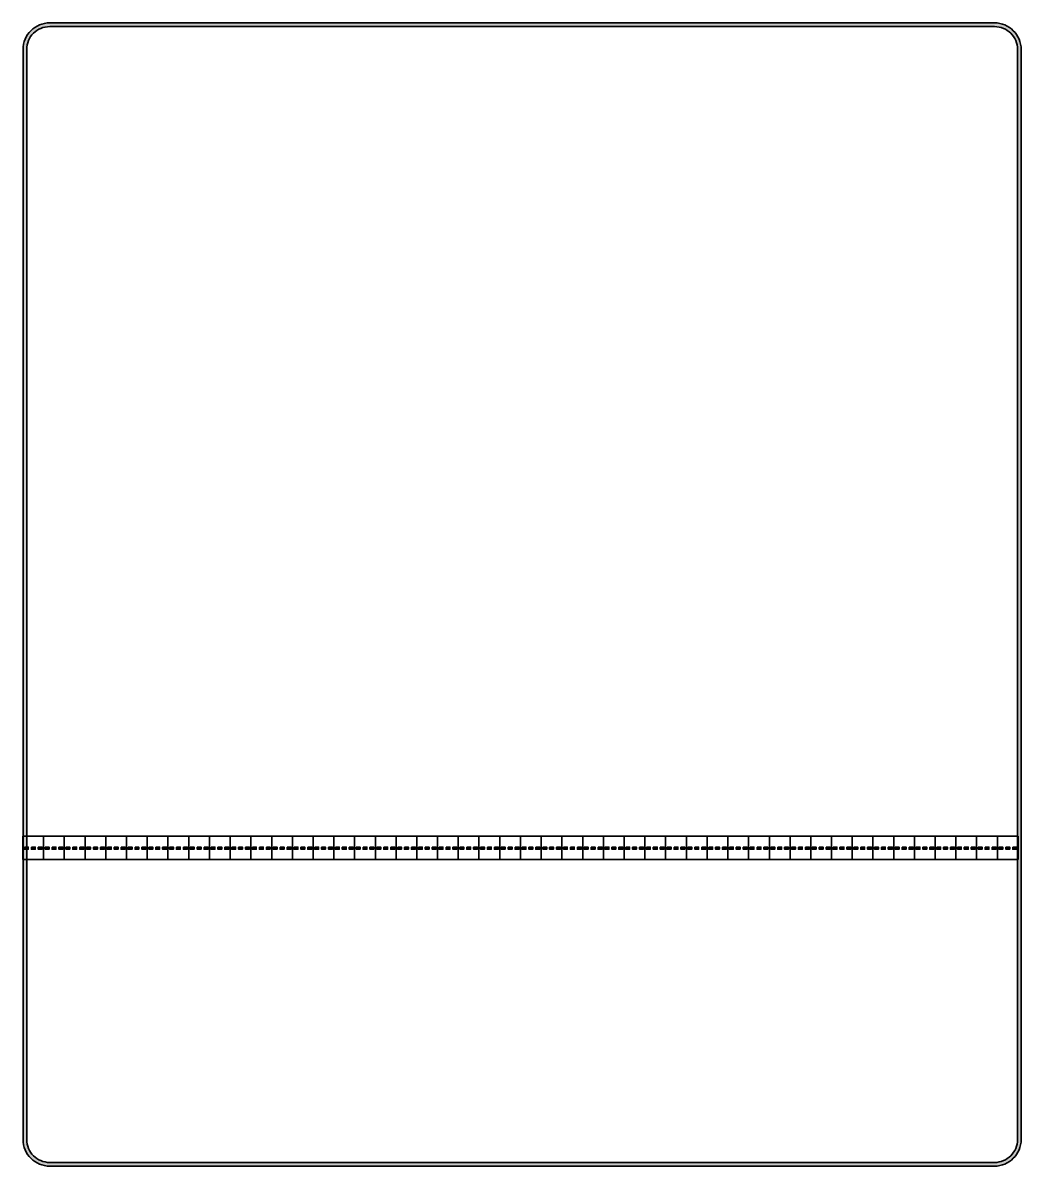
# Model space of a CAD drawing. Header units: millimetres. Extents: x 2 to 99, y 9 to 119.
import ezdxf

# ---------------------------------------------------------------- set-up
doc = ezdxf.new("R2010")
doc.units = ezdxf.units.MM
doc.header["$MEASUREMENT"] = 0
doc.layers.add('border outline stroke', color=7, linetype='Continuous', lineweight=0)

# ---------------------------------------------------------------- blocks, each defined once
blk = doc.blocks.new('Block_1')
at = {"layer": 'border outline stroke', "transparency": 33554687}
for points in [[(2.54, 39.41), (2.54, 39.3), (2.54, 39.19), (2.73, 39.19), (2.91, 39.19), (2.91, 39.3), (2.91, 39.41), (2.73, 39.41)], [(3.21, 39.41), (3.21, 39.3), (3.21, 39.19), (3.39, 39.19), (3.58, 39.19), (3.58, 39.3), (3.58, 39.41), (3.39, 39.41)], [(3.87, 39.41), (3.87, 39.3), (3.87, 39.19), (4.06, 39.19), (4.25, 39.19), (4.25, 39.3), (4.25, 39.41), (4.06, 39.41)]]:
    blk.add_hatch(color=7, dxfattribs=at).paths.add_polyline_path(points)
at = {"layer": 'border outline stroke', "color": 7, "lineweight": 35}
for points in [[(2.39, 38.21), (3.39, 38.21), (4.39, 38.21), (4.39, 39.33), (4.39, 40.46), (3.39, 40.46), (2.39, 40.46), (2.39, 39.33)], [(2.54, 39.41), (2.54, 39.3), (2.54, 39.19), (2.73, 39.19), (2.91, 39.19), (2.91, 39.3), (2.91, 39.41), (2.73, 39.41)], [(3.21, 39.41), (3.21, 39.3), (3.21, 39.19), (3.39, 39.19), (3.58, 39.19), (3.58, 39.3), (3.58, 39.41), (3.39, 39.41)], [(3.87, 39.41), (3.87, 39.3), (3.87, 39.19), (4.06, 39.19), (4.25, 39.19), (4.25, 39.3), (4.25, 39.41), (4.06, 39.41)]]:
    blk.add_lwpolyline(points, close=True, dxfattribs=at)
blk = doc.blocks.new('Block_2')
at = {"layer": 'border outline stroke', "transparency": 33554687}
for points in [[(4.55, 39.41), (4.55, 39.3), (4.55, 39.19), (4.73, 39.19), (4.92, 39.19), (4.92, 39.3), (4.92, 39.41), (4.73, 39.41)], [(5.21, 39.41), (5.21, 39.3), (5.21, 39.19), (5.4, 39.19), (5.58, 39.19), (5.58, 39.3), (5.58, 39.41), (5.4, 39.41)], [(5.88, 39.41), (5.88, 39.3), (5.88, 39.19), (6.07, 39.19), (6.25, 39.19), (6.25, 39.3), (6.25, 39.41), (6.07, 39.41)]]:
    blk.add_hatch(color=7, dxfattribs=at).paths.add_polyline_path(points)
at = {"layer": 'border outline stroke', "color": 7, "lineweight": 35}
for points in [[(4.39, 38.21), (5.4, 38.21), (6.4, 38.21), (6.4, 39.33), (6.4, 40.46), (5.4, 40.46), (4.39, 40.46), (4.39, 39.33)], [(4.55, 39.41), (4.55, 39.3), (4.55, 39.19), (4.73, 39.19), (4.92, 39.19), (4.92, 39.3), (4.92, 39.41), (4.73, 39.41)], [(5.21, 39.41), (5.21, 39.3), (5.21, 39.19), (5.4, 39.19), (5.58, 39.19), (5.58, 39.3), (5.58, 39.41), (5.4, 39.41)], [(5.88, 39.41), (5.88, 39.3), (5.88, 39.19), (6.07, 39.19), (6.25, 39.19), (6.25, 39.3), (6.25, 39.41), (6.07, 39.41)]]:
    blk.add_lwpolyline(points, close=True, dxfattribs=at)
blk = doc.blocks.new('Block_3')
at = {"layer": 'border outline stroke', "transparency": 33554687}
for points in [[(6.55, 39.41), (6.55, 39.3), (6.55, 39.19), (6.74, 39.19), (6.93, 39.19), (6.93, 39.3), (6.93, 39.41), (6.74, 39.41)], [(7.22, 39.41), (7.22, 39.3), (7.22, 39.19), (7.4, 39.19), (7.59, 39.19), (7.59, 39.3), (7.59, 39.41), (7.4, 39.41)], [(7.89, 39.41), (7.89, 39.3), (7.89, 39.19), (8.07, 39.19), (8.26, 39.19), (8.26, 39.3), (8.26, 39.41), (8.07, 39.41)]]:
    blk.add_hatch(color=7, dxfattribs=at).paths.add_polyline_path(points)
at = {"layer": 'border outline stroke', "color": 7, "lineweight": 35}
for points in [[(6.4, 38.21), (7.4, 38.21), (8.41, 38.21), (8.41, 39.33), (8.41, 40.46), (7.4, 40.46), (6.4, 40.46), (6.4, 39.33)], [(6.55, 39.41), (6.55, 39.3), (6.55, 39.19), (6.74, 39.19), (6.93, 39.19), (6.93, 39.3), (6.93, 39.41), (6.74, 39.41)], [(7.22, 39.41), (7.22, 39.3), (7.22, 39.19), (7.4, 39.19), (7.59, 39.19), (7.59, 39.3), (7.59, 39.41), (7.4, 39.41)], [(7.89, 39.41), (7.89, 39.3), (7.89, 39.19), (8.07, 39.19), (8.26, 39.19), (8.26, 39.3), (8.26, 39.41), (8.07, 39.41)]]:
    blk.add_lwpolyline(points, close=True, dxfattribs=at)
blk = doc.blocks.new('Block_4')
at = {"layer": 'border outline stroke', "transparency": 33554687}
for points in [[(8.56, 39.41), (8.56, 39.3), (8.56, 39.19), (8.75, 39.19), (8.93, 39.19), (8.93, 39.3), (8.93, 39.41), (8.75, 39.41)], [(9.23, 39.41), (9.23, 39.3), (9.23, 39.19), (9.41, 39.19), (9.6, 39.19), (9.6, 39.3), (9.6, 39.41), (9.41, 39.41)], [(9.89, 39.41), (9.89, 39.3), (9.89, 39.19), (10.08, 39.19), (10.27, 39.19), (10.27, 39.3), (10.27, 39.41), (10.08, 39.41)]]:
    blk.add_hatch(color=7, dxfattribs=at).paths.add_polyline_path(points)
at = {"layer": 'border outline stroke', "color": 7, "lineweight": 35}
for points in [[(8.41, 38.21), (9.41, 38.21), (10.41, 38.21), (10.41, 39.33), (10.41, 40.46), (9.41, 40.46), (8.41, 40.46), (8.41, 39.33)], [(8.56, 39.41), (8.56, 39.3), (8.56, 39.19), (8.75, 39.19), (8.93, 39.19), (8.93, 39.3), (8.93, 39.41), (8.75, 39.41)], [(9.23, 39.41), (9.23, 39.3), (9.23, 39.19), (9.41, 39.19), (9.6, 39.19), (9.6, 39.3), (9.6, 39.41), (9.41, 39.41)], [(9.89, 39.41), (9.89, 39.3), (9.89, 39.19), (10.08, 39.19), (10.27, 39.19), (10.27, 39.3), (10.27, 39.41), (10.08, 39.41)]]:
    blk.add_lwpolyline(points, close=True, dxfattribs=at)
blk = doc.blocks.new('Block_5')
at = {"layer": 'border outline stroke', "transparency": 33554687}
for points in [[(10.57, 39.41), (10.57, 39.3), (10.57, 39.19), (10.75, 39.19), (10.94, 39.19), (10.94, 39.3), (10.94, 39.41), (10.75, 39.41)], [(11.23, 39.41), (11.23, 39.3), (11.23, 39.19), (11.42, 39.19), (11.6, 39.19), (11.6, 39.3), (11.6, 39.41), (11.42, 39.41)], [(11.9, 39.41), (11.9, 39.3), (11.9, 39.19), (12.09, 39.19), (12.27, 39.19), (12.27, 39.3), (12.27, 39.41), (12.09, 39.41)]]:
    blk.add_hatch(color=7, dxfattribs=at).paths.add_polyline_path(points)
at = {"layer": 'border outline stroke', "color": 7, "lineweight": 35}
for points in [[(10.41, 38.21), (11.42, 38.21), (12.42, 38.21), (12.42, 39.33), (12.42, 40.46), (11.42, 40.46), (10.41, 40.46), (10.41, 39.33)], [(10.57, 39.41), (10.57, 39.3), (10.57, 39.19), (10.75, 39.19), (10.94, 39.19), (10.94, 39.3), (10.94, 39.41), (10.75, 39.41)], [(11.23, 39.41), (11.23, 39.3), (11.23, 39.19), (11.42, 39.19), (11.6, 39.19), (11.6, 39.3), (11.6, 39.41), (11.42, 39.41)], [(11.9, 39.41), (11.9, 39.3), (11.9, 39.19), (12.09, 39.19), (12.27, 39.19), (12.27, 39.3), (12.27, 39.41), (12.09, 39.41)]]:
    blk.add_lwpolyline(points, close=True, dxfattribs=at)
blk = doc.blocks.new('Block_6')
at = {"layer": 'border outline stroke', "transparency": 33554687}
for points in [[(12.57, 39.41), (12.57, 39.3), (12.57, 39.19), (12.76, 39.19), (12.95, 39.19), (12.95, 39.3), (12.95, 39.41), (12.76, 39.41)], [(13.24, 39.41), (13.24, 39.3), (13.24, 39.19), (13.42, 39.19), (13.61, 39.19), (13.61, 39.3), (13.61, 39.41), (13.42, 39.41)], [(13.91, 39.41), (13.91, 39.3), (13.91, 39.19), (14.09, 39.19), (14.28, 39.19), (14.28, 39.3), (14.28, 39.41), (14.09, 39.41)]]:
    blk.add_hatch(color=7, dxfattribs=at).paths.add_polyline_path(points)
at = {"layer": 'border outline stroke', "color": 7, "lineweight": 35}
for points in [[(12.42, 38.21), (13.42, 38.21), (14.43, 38.21), (14.43, 39.33), (14.43, 40.46), (13.42, 40.46), (12.42, 40.46), (12.42, 39.33)], [(12.57, 39.41), (12.57, 39.3), (12.57, 39.19), (12.76, 39.19), (12.95, 39.19), (12.95, 39.3), (12.95, 39.41), (12.76, 39.41)], [(13.24, 39.41), (13.24, 39.3), (13.24, 39.19), (13.42, 39.19), (13.61, 39.19), (13.61, 39.3), (13.61, 39.41), (13.42, 39.41)], [(13.91, 39.41), (13.91, 39.3), (13.91, 39.19), (14.09, 39.19), (14.28, 39.19), (14.28, 39.3), (14.28, 39.41), (14.09, 39.41)]]:
    blk.add_lwpolyline(points, close=True, dxfattribs=at)
blk = doc.blocks.new('Block_7')
at = {"layer": 'border outline stroke', "transparency": 33554687}
for points in [[(14.58, 39.41), (14.58, 39.3), (14.58, 39.19), (14.77, 39.19), (14.95, 39.19), (14.95, 39.3), (14.95, 39.41), (14.77, 39.41)], [(15.25, 39.41), (15.25, 39.3), (15.25, 39.19), (15.43, 39.19), (15.62, 39.19), (15.62, 39.3), (15.62, 39.41), (15.43, 39.41)], [(15.91, 39.41), (15.91, 39.3), (15.91, 39.19), (16.1, 39.19), (16.29, 39.19), (16.29, 39.3), (16.29, 39.41), (16.1, 39.41)]]:
    blk.add_hatch(color=7, dxfattribs=at).paths.add_polyline_path(points)
at = {"layer": 'border outline stroke', "color": 7, "lineweight": 35}
for points in [[(14.43, 38.21), (15.43, 38.21), (16.43, 38.21), (16.43, 39.33), (16.43, 40.46), (15.43, 40.46), (14.43, 40.46), (14.43, 39.33)], [(14.58, 39.41), (14.58, 39.3), (14.58, 39.19), (14.77, 39.19), (14.95, 39.19), (14.95, 39.3), (14.95, 39.41), (14.77, 39.41)], [(15.25, 39.41), (15.25, 39.3), (15.25, 39.19), (15.43, 39.19), (15.62, 39.19), (15.62, 39.3), (15.62, 39.41), (15.43, 39.41)], [(15.91, 39.41), (15.91, 39.3), (15.91, 39.19), (16.1, 39.19), (16.29, 39.19), (16.29, 39.3), (16.29, 39.41), (16.1, 39.41)]]:
    blk.add_lwpolyline(points, close=True, dxfattribs=at)
blk = doc.blocks.new('Block_8')
at = {"layer": 'border outline stroke', "transparency": 33554687}
for points in [[(16.59, 39.41), (16.59, 39.3), (16.59, 39.19), (16.77, 39.19), (16.96, 39.19), (16.96, 39.3), (16.96, 39.41), (16.77, 39.41)], [(17.25, 39.41), (17.25, 39.3), (17.25, 39.19), (17.44, 39.19), (17.62, 39.19), (17.62, 39.3), (17.62, 39.41), (17.44, 39.41)], [(17.92, 39.41), (17.92, 39.3), (17.92, 39.19), (18.11, 39.19), (18.29, 39.19), (18.29, 39.3), (18.29, 39.41), (18.11, 39.41)]]:
    blk.add_hatch(color=7, dxfattribs=at).paths.add_polyline_path(points)
at = {"layer": 'border outline stroke', "color": 7, "lineweight": 35}
for points in [[(16.43, 38.21), (17.44, 38.21), (18.44, 38.21), (18.44, 39.33), (18.44, 40.46), (17.44, 40.46), (16.43, 40.46), (16.43, 39.33)], [(16.59, 39.41), (16.59, 39.3), (16.59, 39.19), (16.77, 39.19), (16.96, 39.19), (16.96, 39.3), (16.96, 39.41), (16.77, 39.41)], [(17.25, 39.41), (17.25, 39.3), (17.25, 39.19), (17.44, 39.19), (17.62, 39.19), (17.62, 39.3), (17.62, 39.41), (17.44, 39.41)], [(17.92, 39.41), (17.92, 39.3), (17.92, 39.19), (18.11, 39.19), (18.29, 39.19), (18.29, 39.3), (18.29, 39.41), (18.11, 39.41)]]:
    blk.add_lwpolyline(points, close=True, dxfattribs=at)
blk = doc.blocks.new('Block_9')
at = {"layer": 'border outline stroke', "transparency": 33554687}
for points in [[(18.59, 39.41), (18.59, 39.3), (18.59, 39.19), (18.78, 39.19), (18.96, 39.19), (18.96, 39.3), (18.96, 39.41), (18.78, 39.41)], [(19.26, 39.41), (19.26, 39.3), (19.26, 39.19), (19.44, 39.19), (19.63, 39.19), (19.63, 39.3), (19.63, 39.41), (19.44, 39.41)], [(19.93, 39.41), (19.93, 39.3), (19.93, 39.19), (20.11, 39.19), (20.3, 39.19), (20.3, 39.3), (20.3, 39.41), (20.11, 39.41)]]:
    blk.add_hatch(color=7, dxfattribs=at).paths.add_polyline_path(points)
at = {"layer": 'border outline stroke', "color": 7, "lineweight": 35}
for points in [[(18.44, 38.21), (19.44, 38.21), (20.45, 38.21), (20.45, 39.33), (20.45, 40.46), (19.44, 40.46), (18.44, 40.46), (18.44, 39.33)], [(18.59, 39.41), (18.59, 39.3), (18.59, 39.19), (18.78, 39.19), (18.96, 39.19), (18.96, 39.3), (18.96, 39.41), (18.78, 39.41)], [(19.26, 39.41), (19.26, 39.3), (19.26, 39.19), (19.44, 39.19), (19.63, 39.19), (19.63, 39.3), (19.63, 39.41), (19.44, 39.41)], [(19.93, 39.41), (19.93, 39.3), (19.93, 39.19), (20.11, 39.19), (20.3, 39.19), (20.3, 39.3), (20.3, 39.41), (20.11, 39.41)]]:
    blk.add_lwpolyline(points, close=True, dxfattribs=at)
blk = doc.blocks.new('Block_10')
at = {"layer": 'border outline stroke', "transparency": 33554687}
for points in [[(20.6, 39.41), (20.6, 39.3), (20.6, 39.19), (20.79, 39.19), (20.97, 39.19), (20.97, 39.3), (20.97, 39.41), (20.79, 39.41)], [(21.26, 39.41), (21.26, 39.3), (21.26, 39.19), (21.45, 39.19), (21.64, 39.19), (21.64, 39.3), (21.64, 39.41), (21.45, 39.41)], [(21.93, 39.41), (21.93, 39.3), (21.93, 39.19), (22.12, 39.19), (22.31, 39.19), (22.31, 39.3), (22.31, 39.41), (22.12, 39.41)]]:
    blk.add_hatch(color=7, dxfattribs=at).paths.add_polyline_path(points)
at = {"layer": 'border outline stroke', "color": 7, "lineweight": 35}
for points in [[(20.45, 38.21), (21.45, 38.21), (22.45, 38.21), (22.45, 39.33), (22.45, 40.46), (21.45, 40.46), (20.45, 40.46), (20.45, 39.33)], [(20.6, 39.41), (20.6, 39.3), (20.6, 39.19), (20.79, 39.19), (20.97, 39.19), (20.97, 39.3), (20.97, 39.41), (20.79, 39.41)], [(21.26, 39.41), (21.26, 39.3), (21.26, 39.19), (21.45, 39.19), (21.64, 39.19), (21.64, 39.3), (21.64, 39.41), (21.45, 39.41)], [(21.93, 39.41), (21.93, 39.3), (21.93, 39.19), (22.12, 39.19), (22.31, 39.19), (22.31, 39.3), (22.31, 39.41), (22.12, 39.41)]]:
    blk.add_lwpolyline(points, close=True, dxfattribs=at)
blk = doc.blocks.new('Block_11')
at = {"layer": 'border outline stroke', "transparency": 33554687}
for points in [[(22.61, 39.41), (22.61, 39.3), (22.61, 39.19), (22.79, 39.19), (22.98, 39.19), (22.98, 39.3), (22.98, 39.41), (22.79, 39.41)], [(23.27, 39.41), (23.27, 39.3), (23.27, 39.19), (23.46, 39.19), (23.64, 39.19), (23.64, 39.3), (23.64, 39.41), (23.46, 39.41)], [(23.94, 39.41), (23.94, 39.3), (23.94, 39.19), (24.13, 39.19), (24.31, 39.19), (24.31, 39.3), (24.31, 39.41), (24.13, 39.41)]]:
    blk.add_hatch(color=7, dxfattribs=at).paths.add_polyline_path(points)
at = {"layer": 'border outline stroke', "color": 7, "lineweight": 35}
for points in [[(22.45, 38.21), (23.46, 38.21), (24.46, 38.21), (24.46, 39.33), (24.46, 40.46), (23.46, 40.46), (22.45, 40.46), (22.45, 39.33)], [(22.61, 39.41), (22.61, 39.3), (22.61, 39.19), (22.79, 39.19), (22.98, 39.19), (22.98, 39.3), (22.98, 39.41), (22.79, 39.41)], [(23.27, 39.41), (23.27, 39.3), (23.27, 39.19), (23.46, 39.19), (23.64, 39.19), (23.64, 39.3), (23.64, 39.41), (23.46, 39.41)], [(23.94, 39.41), (23.94, 39.3), (23.94, 39.19), (24.13, 39.19), (24.31, 39.19), (24.31, 39.3), (24.31, 39.41), (24.13, 39.41)]]:
    blk.add_lwpolyline(points, close=True, dxfattribs=at)
blk = doc.blocks.new('Block_12')
at = {"layer": 'border outline stroke', "transparency": 33554687}
for points in [[(24.61, 39.41), (24.61, 39.3), (24.61, 39.19), (24.8, 39.19), (24.98, 39.19), (24.98, 39.3), (24.98, 39.41), (24.8, 39.41)], [(25.28, 39.41), (25.28, 39.3), (25.28, 39.19), (25.46, 39.19), (25.65, 39.19), (25.65, 39.3), (25.65, 39.41), (25.46, 39.41)], [(25.95, 39.41), (25.95, 39.3), (25.95, 39.19), (26.13, 39.19), (26.32, 39.19), (26.32, 39.3), (26.32, 39.41), (26.13, 39.41)]]:
    blk.add_hatch(color=7, dxfattribs=at).paths.add_polyline_path(points)
at = {"layer": 'border outline stroke', "color": 7, "lineweight": 35}
for points in [[(24.46, 38.21), (25.46, 38.21), (26.47, 38.21), (26.47, 39.33), (26.47, 40.46), (25.46, 40.46), (24.46, 40.46), (24.46, 39.33)], [(24.61, 39.41), (24.61, 39.3), (24.61, 39.19), (24.8, 39.19), (24.98, 39.19), (24.98, 39.3), (24.98, 39.41), (24.8, 39.41)], [(25.28, 39.41), (25.28, 39.3), (25.28, 39.19), (25.46, 39.19), (25.65, 39.19), (25.65, 39.3), (25.65, 39.41), (25.46, 39.41)], [(25.95, 39.41), (25.95, 39.3), (25.95, 39.19), (26.13, 39.19), (26.32, 39.19), (26.32, 39.3), (26.32, 39.41), (26.13, 39.41)]]:
    blk.add_lwpolyline(points, close=True, dxfattribs=at)
blk = doc.blocks.new('Block_13')
at = {"layer": 'border outline stroke', "transparency": 33554687}
for points in [[(26.62, 39.41), (26.62, 39.3), (26.62, 39.19), (26.81, 39.19), (26.99, 39.19), (26.99, 39.3), (26.99, 39.41), (26.81, 39.41)], [(27.28, 39.41), (27.28, 39.3), (27.28, 39.19), (27.47, 39.19), (27.66, 39.19), (27.66, 39.3), (27.66, 39.41), (27.47, 39.41)], [(27.95, 39.41), (27.95, 39.3), (27.95, 39.19), (28.14, 39.19), (28.33, 39.19), (28.33, 39.3), (28.33, 39.41), (28.14, 39.41)]]:
    blk.add_hatch(color=7, dxfattribs=at).paths.add_polyline_path(points)
at = {"layer": 'border outline stroke', "color": 7, "lineweight": 35}
for points in [[(26.47, 38.21), (27.47, 38.21), (28.47, 38.21), (28.47, 39.33), (28.47, 40.46), (27.47, 40.46), (26.47, 40.46), (26.47, 39.33)], [(26.62, 39.41), (26.62, 39.3), (26.62, 39.19), (26.81, 39.19), (26.99, 39.19), (26.99, 39.3), (26.99, 39.41), (26.81, 39.41)], [(27.28, 39.41), (27.28, 39.3), (27.28, 39.19), (27.47, 39.19), (27.66, 39.19), (27.66, 39.3), (27.66, 39.41), (27.47, 39.41)], [(27.95, 39.41), (27.95, 39.3), (27.95, 39.19), (28.14, 39.19), (28.33, 39.19), (28.33, 39.3), (28.33, 39.41), (28.14, 39.41)]]:
    blk.add_lwpolyline(points, close=True, dxfattribs=at)
blk = doc.blocks.new('Block_14')
at = {"layer": 'border outline stroke', "transparency": 33554687}
for points in [[(28.63, 39.41), (28.63, 39.3), (28.63, 39.19), (28.81, 39.19), (29, 39.19), (29, 39.3), (29, 39.41), (28.81, 39.41)], [(29.29, 39.41), (29.29, 39.3), (29.29, 39.19), (29.48, 39.19), (29.66, 39.19), (29.66, 39.3), (29.66, 39.41), (29.48, 39.41)], [(29.96, 39.41), (29.96, 39.3), (29.96, 39.19), (30.15, 39.19), (30.33, 39.19), (30.33, 39.3), (30.33, 39.41), (30.15, 39.41)]]:
    blk.add_hatch(color=7, dxfattribs=at).paths.add_polyline_path(points)
at = {"layer": 'border outline stroke', "color": 7, "lineweight": 35}
for points in [[(28.47, 38.21), (29.48, 38.21), (30.48, 38.21), (30.48, 39.33), (30.48, 40.46), (29.48, 40.46), (28.47, 40.46), (28.47, 39.33)], [(28.63, 39.41), (28.63, 39.3), (28.63, 39.19), (28.81, 39.19), (29, 39.19), (29, 39.3), (29, 39.41), (28.81, 39.41)], [(29.29, 39.41), (29.29, 39.3), (29.29, 39.19), (29.48, 39.19), (29.66, 39.19), (29.66, 39.3), (29.66, 39.41), (29.48, 39.41)], [(29.96, 39.41), (29.96, 39.3), (29.96, 39.19), (30.15, 39.19), (30.33, 39.19), (30.33, 39.3), (30.33, 39.41), (30.15, 39.41)]]:
    blk.add_lwpolyline(points, close=True, dxfattribs=at)
blk = doc.blocks.new('Block_15')
at = {"layer": 'border outline stroke', "transparency": 33554687}
for points in [[(30.63, 39.41), (30.63, 39.3), (30.63, 39.19), (30.82, 39.19), (31, 39.19), (31, 39.3), (31, 39.41), (30.82, 39.41)], [(31.3, 39.41), (31.3, 39.3), (31.3, 39.19), (31.48, 39.19), (31.67, 39.19), (31.67, 39.3), (31.67, 39.41), (31.48, 39.41)], [(31.97, 39.41), (31.97, 39.3), (31.97, 39.19), (32.15, 39.19), (32.34, 39.19), (32.34, 39.3), (32.34, 39.41), (32.15, 39.41)]]:
    blk.add_hatch(color=7, dxfattribs=at).paths.add_polyline_path(points)
at = {"layer": 'border outline stroke', "color": 7, "lineweight": 35}
for points in [[(30.48, 38.21), (31.48, 38.21), (32.49, 38.21), (32.49, 39.33), (32.49, 40.46), (31.48, 40.46), (30.48, 40.46), (30.48, 39.33)], [(30.63, 39.41), (30.63, 39.3), (30.63, 39.19), (30.82, 39.19), (31, 39.19), (31, 39.3), (31, 39.41), (30.82, 39.41)], [(31.3, 39.41), (31.3, 39.3), (31.3, 39.19), (31.48, 39.19), (31.67, 39.19), (31.67, 39.3), (31.67, 39.41), (31.48, 39.41)], [(31.97, 39.41), (31.97, 39.3), (31.97, 39.19), (32.15, 39.19), (32.34, 39.19), (32.34, 39.3), (32.34, 39.41), (32.15, 39.41)]]:
    blk.add_lwpolyline(points, close=True, dxfattribs=at)
blk = doc.blocks.new('Block_16')
at = {"layer": 'border outline stroke', "transparency": 33554687}
for points in [[(32.64, 39.41), (32.64, 39.3), (32.64, 39.19), (32.83, 39.19), (33.01, 39.19), (33.01, 39.3), (33.01, 39.41), (32.83, 39.41)], [(33.3, 39.41), (33.3, 39.3), (33.3, 39.19), (33.49, 39.19), (33.68, 39.19), (33.68, 39.3), (33.68, 39.41), (33.49, 39.41)], [(33.97, 39.41), (33.97, 39.3), (33.97, 39.19), (34.16, 39.19), (34.35, 39.19), (34.35, 39.3), (34.35, 39.41), (34.16, 39.41)]]:
    blk.add_hatch(color=7, dxfattribs=at).paths.add_polyline_path(points)
at = {"layer": 'border outline stroke', "color": 7, "lineweight": 35}
for points in [[(32.49, 38.21), (33.49, 38.21), (34.49, 38.21), (34.49, 39.33), (34.49, 40.46), (33.49, 40.46), (32.49, 40.46), (32.49, 39.33)], [(32.64, 39.41), (32.64, 39.3), (32.64, 39.19), (32.83, 39.19), (33.01, 39.19), (33.01, 39.3), (33.01, 39.41), (32.83, 39.41)], [(33.3, 39.41), (33.3, 39.3), (33.3, 39.19), (33.49, 39.19), (33.68, 39.19), (33.68, 39.3), (33.68, 39.41), (33.49, 39.41)], [(33.97, 39.41), (33.97, 39.3), (33.97, 39.19), (34.16, 39.19), (34.35, 39.19), (34.35, 39.3), (34.35, 39.41), (34.16, 39.41)]]:
    blk.add_lwpolyline(points, close=True, dxfattribs=at)
blk = doc.blocks.new('Block_17')
at = {"layer": 'border outline stroke', "transparency": 33554687}
for points in [[(34.65, 39.41), (34.65, 39.3), (34.65, 39.19), (34.83, 39.19), (35.02, 39.19), (35.02, 39.3), (35.02, 39.41), (34.83, 39.41)], [(35.31, 39.41), (35.31, 39.3), (35.31, 39.19), (35.5, 39.19), (35.68, 39.19), (35.68, 39.3), (35.68, 39.41), (35.5, 39.41)], [(35.98, 39.41), (35.98, 39.3), (35.98, 39.19), (36.17, 39.19), (36.35, 39.19), (36.35, 39.3), (36.35, 39.41), (36.17, 39.41)]]:
    blk.add_hatch(color=7, dxfattribs=at).paths.add_polyline_path(points)
at = {"layer": 'border outline stroke', "color": 7, "lineweight": 35}
for points in [[(34.49, 38.21), (35.5, 38.21), (36.5, 38.21), (36.5, 39.33), (36.5, 40.46), (35.5, 40.46), (34.49, 40.46), (34.49, 39.33)], [(34.65, 39.41), (34.65, 39.3), (34.65, 39.19), (34.83, 39.19), (35.02, 39.19), (35.02, 39.3), (35.02, 39.41), (34.83, 39.41)], [(35.31, 39.41), (35.31, 39.3), (35.31, 39.19), (35.5, 39.19), (35.68, 39.19), (35.68, 39.3), (35.68, 39.41), (35.5, 39.41)], [(35.98, 39.41), (35.98, 39.3), (35.98, 39.19), (36.17, 39.19), (36.35, 39.19), (36.35, 39.3), (36.35, 39.41), (36.17, 39.41)]]:
    blk.add_lwpolyline(points, close=True, dxfattribs=at)
blk = doc.blocks.new('Block_18')
at = {"layer": 'border outline stroke', "transparency": 33554687}
for points in [[(36.65, 39.41), (36.65, 39.3), (36.65, 39.19), (36.84, 39.19), (37.02, 39.19), (37.02, 39.3), (37.02, 39.41), (36.84, 39.41)], [(37.32, 39.41), (37.32, 39.3), (37.32, 39.19), (37.5, 39.19), (37.69, 39.19), (37.69, 39.3), (37.69, 39.41), (37.5, 39.41)], [(37.99, 39.41), (37.99, 39.3), (37.99, 39.19), (38.17, 39.19), (38.36, 39.19), (38.36, 39.3), (38.36, 39.41), (38.17, 39.41)]]:
    blk.add_hatch(color=7, dxfattribs=at).paths.add_polyline_path(points)
at = {"layer": 'border outline stroke', "color": 7, "lineweight": 35}
for points in [[(36.5, 38.21), (37.5, 38.21), (38.51, 38.21), (38.51, 39.33), (38.51, 40.46), (37.5, 40.46), (36.5, 40.46), (36.5, 39.33)], [(36.65, 39.41), (36.65, 39.3), (36.65, 39.19), (36.84, 39.19), (37.02, 39.19), (37.02, 39.3), (37.02, 39.41), (36.84, 39.41)], [(37.32, 39.41), (37.32, 39.3), (37.32, 39.19), (37.5, 39.19), (37.69, 39.19), (37.69, 39.3), (37.69, 39.41), (37.5, 39.41)], [(37.99, 39.41), (37.99, 39.3), (37.99, 39.19), (38.17, 39.19), (38.36, 39.19), (38.36, 39.3), (38.36, 39.41), (38.17, 39.41)]]:
    blk.add_lwpolyline(points, close=True, dxfattribs=at)
blk = doc.blocks.new('Block_19')
at = {"layer": 'border outline stroke', "transparency": 33554687}
for points in [[(38.66, 39.41), (38.66, 39.3), (38.66, 39.19), (38.84, 39.19), (39.03, 39.19), (39.03, 39.3), (39.03, 39.41), (38.84, 39.41)], [(39.32, 39.41), (39.32, 39.3), (39.32, 39.19), (39.51, 39.19), (39.7, 39.19), (39.7, 39.3), (39.7, 39.41), (39.51, 39.41)], [(39.99, 39.41), (39.99, 39.3), (39.99, 39.19), (40.18, 39.19), (40.37, 39.19), (40.37, 39.3), (40.37, 39.41), (40.18, 39.41)]]:
    blk.add_hatch(color=7, dxfattribs=at).paths.add_polyline_path(points)
at = {"layer": 'border outline stroke', "color": 7, "lineweight": 35}
for points in [[(38.51, 38.21), (39.51, 38.21), (40.51, 38.21), (40.51, 39.33), (40.51, 40.46), (39.51, 40.46), (38.51, 40.46), (38.51, 39.33)], [(38.66, 39.41), (38.66, 39.3), (38.66, 39.19), (38.84, 39.19), (39.03, 39.19), (39.03, 39.3), (39.03, 39.41), (38.84, 39.41)], [(39.32, 39.41), (39.32, 39.3), (39.32, 39.19), (39.51, 39.19), (39.7, 39.19), (39.7, 39.3), (39.7, 39.41), (39.51, 39.41)], [(39.99, 39.41), (39.99, 39.3), (39.99, 39.19), (40.18, 39.19), (40.37, 39.19), (40.37, 39.3), (40.37, 39.41), (40.18, 39.41)]]:
    blk.add_lwpolyline(points, close=True, dxfattribs=at)
blk = doc.blocks.new('Block_20')
at = {"layer": 'border outline stroke', "transparency": 33554687}
for points in [[(40.67, 39.41), (40.67, 39.3), (40.67, 39.19), (40.85, 39.19), (41.04, 39.19), (41.04, 39.3), (41.04, 39.41), (40.85, 39.41)], [(41.33, 39.41), (41.33, 39.3), (41.33, 39.19), (41.52, 39.19), (41.7, 39.19), (41.7, 39.3), (41.7, 39.41), (41.52, 39.41)], [(42, 39.41), (42, 39.3), (42, 39.19), (42.19, 39.19), (42.37, 39.19), (42.37, 39.3), (42.37, 39.41), (42.19, 39.41)]]:
    blk.add_hatch(color=7, dxfattribs=at).paths.add_polyline_path(points)
at = {"layer": 'border outline stroke', "color": 7, "lineweight": 35}
for points in [[(40.51, 38.21), (41.52, 38.21), (42.52, 38.21), (42.52, 39.33), (42.52, 40.46), (41.52, 40.46), (40.51, 40.46), (40.51, 39.33)], [(40.67, 39.41), (40.67, 39.3), (40.67, 39.19), (40.85, 39.19), (41.04, 39.19), (41.04, 39.3), (41.04, 39.41), (40.85, 39.41)], [(41.33, 39.41), (41.33, 39.3), (41.33, 39.19), (41.52, 39.19), (41.7, 39.19), (41.7, 39.3), (41.7, 39.41), (41.52, 39.41)], [(42, 39.41), (42, 39.3), (42, 39.19), (42.19, 39.19), (42.37, 39.19), (42.37, 39.3), (42.37, 39.41), (42.19, 39.41)]]:
    blk.add_lwpolyline(points, close=True, dxfattribs=at)
blk = doc.blocks.new('Block_21')
at = {"layer": 'border outline stroke', "transparency": 33554687}
for points in [[(42.67, 39.41), (42.67, 39.3), (42.67, 39.19), (42.86, 39.19), (43.04, 39.19), (43.04, 39.3), (43.04, 39.41), (42.86, 39.41)], [(43.34, 39.41), (43.34, 39.3), (43.34, 39.19), (43.52, 39.19), (43.71, 39.19), (43.71, 39.3), (43.71, 39.41), (43.52, 39.41)], [(44.01, 39.41), (44.01, 39.3), (44.01, 39.19), (44.19, 39.19), (44.38, 39.19), (44.38, 39.3), (44.38, 39.41), (44.19, 39.41)]]:
    blk.add_hatch(color=7, dxfattribs=at).paths.add_polyline_path(points)
at = {"layer": 'border outline stroke', "color": 7, "lineweight": 35}
for points in [[(42.52, 38.21), (43.52, 38.21), (44.53, 38.21), (44.53, 39.33), (44.53, 40.46), (43.52, 40.46), (42.52, 40.46), (42.52, 39.33)], [(42.67, 39.41), (42.67, 39.3), (42.67, 39.19), (42.86, 39.19), (43.04, 39.19), (43.04, 39.3), (43.04, 39.41), (42.86, 39.41)], [(43.34, 39.41), (43.34, 39.3), (43.34, 39.19), (43.52, 39.19), (43.71, 39.19), (43.71, 39.3), (43.71, 39.41), (43.52, 39.41)], [(44.01, 39.41), (44.01, 39.3), (44.01, 39.19), (44.19, 39.19), (44.38, 39.19), (44.38, 39.3), (44.38, 39.41), (44.19, 39.41)]]:
    blk.add_lwpolyline(points, close=True, dxfattribs=at)
blk = doc.blocks.new('Block_22')
at = {"layer": 'border outline stroke', "transparency": 33554687}
for points in [[(44.68, 39.41), (44.68, 39.3), (44.68, 39.19), (44.86, 39.19), (45.05, 39.19), (45.05, 39.3), (45.05, 39.41), (44.86, 39.41)], [(45.34, 39.41), (45.34, 39.3), (45.34, 39.19), (45.53, 39.19), (45.72, 39.19), (45.72, 39.3), (45.72, 39.41), (45.53, 39.41)], [(46.01, 39.41), (46.01, 39.3), (46.01, 39.19), (46.2, 39.19), (46.38, 39.19), (46.38, 39.3), (46.38, 39.41), (46.2, 39.41)]]:
    blk.add_hatch(color=7, dxfattribs=at).paths.add_polyline_path(points)
at = {"layer": 'border outline stroke', "color": 7, "lineweight": 35}
for points in [[(44.53, 38.21), (45.53, 38.21), (46.53, 38.21), (46.53, 39.33), (46.53, 40.46), (45.53, 40.46), (44.53, 40.46), (44.53, 39.33)], [(44.68, 39.41), (44.68, 39.3), (44.68, 39.19), (44.86, 39.19), (45.05, 39.19), (45.05, 39.3), (45.05, 39.41), (44.86, 39.41)], [(45.34, 39.41), (45.34, 39.3), (45.34, 39.19), (45.53, 39.19), (45.72, 39.19), (45.72, 39.3), (45.72, 39.41), (45.53, 39.41)], [(46.01, 39.41), (46.01, 39.3), (46.01, 39.19), (46.2, 39.19), (46.38, 39.19), (46.38, 39.3), (46.38, 39.41), (46.2, 39.41)]]:
    blk.add_lwpolyline(points, close=True, dxfattribs=at)
blk = doc.blocks.new('Block_23')
at = {"layer": 'border outline stroke', "transparency": 33554687}
for points in [[(46.69, 39.41), (46.69, 39.3), (46.69, 39.19), (46.87, 39.19), (47.06, 39.19), (47.06, 39.3), (47.06, 39.41), (46.87, 39.41)], [(47.35, 39.41), (47.35, 39.3), (47.35, 39.19), (47.54, 39.19), (47.72, 39.19), (47.72, 39.3), (47.72, 39.41), (47.54, 39.41)], [(48.02, 39.41), (48.02, 39.3), (48.02, 39.19), (48.21, 39.19), (48.39, 39.19), (48.39, 39.3), (48.39, 39.41), (48.21, 39.41)]]:
    blk.add_hatch(color=7, dxfattribs=at).paths.add_polyline_path(points)
at = {"layer": 'border outline stroke', "color": 7, "lineweight": 35}
for points in [[(46.53, 38.21), (47.54, 38.21), (48.54, 38.21), (48.54, 39.33), (48.54, 40.46), (47.54, 40.46), (46.53, 40.46), (46.53, 39.33)], [(46.69, 39.41), (46.69, 39.3), (46.69, 39.19), (46.87, 39.19), (47.06, 39.19), (47.06, 39.3), (47.06, 39.41), (46.87, 39.41)], [(47.35, 39.41), (47.35, 39.3), (47.35, 39.19), (47.54, 39.19), (47.72, 39.19), (47.72, 39.3), (47.72, 39.41), (47.54, 39.41)], [(48.02, 39.41), (48.02, 39.3), (48.02, 39.19), (48.21, 39.19), (48.39, 39.19), (48.39, 39.3), (48.39, 39.41), (48.21, 39.41)]]:
    blk.add_lwpolyline(points, close=True, dxfattribs=at)
blk = doc.blocks.new('Block_24')
at = {"layer": 'border outline stroke', "transparency": 33554687}
for points in [[(48.69, 39.41), (48.69, 39.3), (48.69, 39.19), (48.88, 39.19), (49.06, 39.19), (49.06, 39.3), (49.06, 39.41), (48.88, 39.41)], [(49.36, 39.41), (49.36, 39.3), (49.36, 39.19), (49.54, 39.19), (49.73, 39.19), (49.73, 39.3), (49.73, 39.41), (49.54, 39.41)], [(50.03, 39.41), (50.03, 39.3), (50.03, 39.19), (50.21, 39.19), (50.4, 39.19), (50.4, 39.3), (50.4, 39.41), (50.21, 39.41)]]:
    blk.add_hatch(color=7, dxfattribs=at).paths.add_polyline_path(points)
at = {"layer": 'border outline stroke', "color": 7, "lineweight": 35}
for points in [[(48.54, 38.21), (49.54, 38.21), (50.55, 38.21), (50.55, 39.33), (50.55, 40.46), (49.54, 40.46), (48.54, 40.46), (48.54, 39.33)], [(48.69, 39.41), (48.69, 39.3), (48.69, 39.19), (48.88, 39.19), (49.06, 39.19), (49.06, 39.3), (49.06, 39.41), (48.88, 39.41)], [(49.36, 39.41), (49.36, 39.3), (49.36, 39.19), (49.54, 39.19), (49.73, 39.19), (49.73, 39.3), (49.73, 39.41), (49.54, 39.41)], [(50.03, 39.41), (50.03, 39.3), (50.03, 39.19), (50.21, 39.19), (50.4, 39.19), (50.4, 39.3), (50.4, 39.41), (50.21, 39.41)]]:
    blk.add_lwpolyline(points, close=True, dxfattribs=at)
blk = doc.blocks.new('Block_25')
at = {"layer": 'border outline stroke', "transparency": 33554687}
for points in [[(50.7, 39.41), (50.7, 39.3), (50.7, 39.19), (50.88, 39.19), (51.07, 39.19), (51.07, 39.3), (51.07, 39.41), (50.88, 39.41)], [(51.36, 39.41), (51.36, 39.3), (51.36, 39.19), (51.55, 39.19), (51.74, 39.19), (51.74, 39.3), (51.74, 39.41), (51.55, 39.41)], [(52.03, 39.41), (52.03, 39.3), (52.03, 39.19), (52.22, 39.19), (52.4, 39.19), (52.4, 39.3), (52.4, 39.41), (52.22, 39.41)]]:
    blk.add_hatch(color=7, dxfattribs=at).paths.add_polyline_path(points)
at = {"layer": 'border outline stroke', "color": 7, "lineweight": 35}
for points in [[(50.55, 38.21), (51.55, 38.21), (52.55, 38.21), (52.55, 39.33), (52.55, 40.46), (51.55, 40.46), (50.55, 40.46), (50.55, 39.33)], [(50.7, 39.41), (50.7, 39.3), (50.7, 39.19), (50.88, 39.19), (51.07, 39.19), (51.07, 39.3), (51.07, 39.41), (50.88, 39.41)], [(51.36, 39.41), (51.36, 39.3), (51.36, 39.19), (51.55, 39.19), (51.74, 39.19), (51.74, 39.3), (51.74, 39.41), (51.55, 39.41)], [(52.03, 39.41), (52.03, 39.3), (52.03, 39.19), (52.22, 39.19), (52.4, 39.19), (52.4, 39.3), (52.4, 39.41), (52.22, 39.41)]]:
    blk.add_lwpolyline(points, close=True, dxfattribs=at)
blk = doc.blocks.new('Block_26')
at = {"layer": 'border outline stroke', "transparency": 33554687}
for points in [[(52.71, 39.41), (52.71, 39.3), (52.71, 39.19), (52.89, 39.19), (53.08, 39.19), (53.08, 39.3), (53.08, 39.41), (52.89, 39.41)], [(53.37, 39.41), (53.37, 39.3), (53.37, 39.19), (53.56, 39.19), (53.74, 39.19), (53.74, 39.3), (53.74, 39.41), (53.56, 39.41)], [(54.04, 39.41), (54.04, 39.3), (54.04, 39.19), (54.23, 39.19), (54.41, 39.19), (54.41, 39.3), (54.41, 39.41), (54.23, 39.41)]]:
    blk.add_hatch(color=7, dxfattribs=at).paths.add_polyline_path(points)
at = {"layer": 'border outline stroke', "color": 7, "lineweight": 35}
for points in [[(52.55, 38.21), (53.56, 38.21), (54.56, 38.21), (54.56, 39.33), (54.56, 40.46), (53.56, 40.46), (52.55, 40.46), (52.55, 39.33)], [(52.71, 39.41), (52.71, 39.3), (52.71, 39.19), (52.89, 39.19), (53.08, 39.19), (53.08, 39.3), (53.08, 39.41), (52.89, 39.41)], [(53.37, 39.41), (53.37, 39.3), (53.37, 39.19), (53.56, 39.19), (53.74, 39.19), (53.74, 39.3), (53.74, 39.41), (53.56, 39.41)], [(54.04, 39.41), (54.04, 39.3), (54.04, 39.19), (54.23, 39.19), (54.41, 39.19), (54.41, 39.3), (54.41, 39.41), (54.23, 39.41)]]:
    blk.add_lwpolyline(points, close=True, dxfattribs=at)
blk = doc.blocks.new('Block_27')
at = {"layer": 'border outline stroke', "transparency": 33554687}
for points in [[(54.71, 39.41), (54.71, 39.3), (54.71, 39.19), (54.9, 39.19), (55.08, 39.19), (55.08, 39.3), (55.08, 39.41), (54.9, 39.41)], [(55.38, 39.41), (55.38, 39.3), (55.38, 39.19), (55.56, 39.19), (55.75, 39.19), (55.75, 39.3), (55.75, 39.41), (55.56, 39.41)], [(56.05, 39.41), (56.05, 39.3), (56.05, 39.19), (56.23, 39.19), (56.42, 39.19), (56.42, 39.3), (56.42, 39.41), (56.23, 39.41)]]:
    blk.add_hatch(color=7, dxfattribs=at).paths.add_polyline_path(points)
at = {"layer": 'border outline stroke', "color": 7, "lineweight": 35}
for points in [[(54.56, 38.21), (55.56, 38.21), (56.57, 38.21), (56.57, 39.33), (56.57, 40.46), (55.56, 40.46), (54.56, 40.46), (54.56, 39.33)], [(54.71, 39.41), (54.71, 39.3), (54.71, 39.19), (54.9, 39.19), (55.08, 39.19), (55.08, 39.3), (55.08, 39.41), (54.9, 39.41)], [(55.38, 39.41), (55.38, 39.3), (55.38, 39.19), (55.56, 39.19), (55.75, 39.19), (55.75, 39.3), (55.75, 39.41), (55.56, 39.41)], [(56.05, 39.41), (56.05, 39.3), (56.05, 39.19), (56.23, 39.19), (56.42, 39.19), (56.42, 39.3), (56.42, 39.41), (56.23, 39.41)]]:
    blk.add_lwpolyline(points, close=True, dxfattribs=at)
blk = doc.blocks.new('Block_28')
at = {"layer": 'border outline stroke', "transparency": 33554687}
for points in [[(56.72, 39.41), (56.72, 39.3), (56.72, 39.19), (56.9, 39.19), (57.09, 39.19), (57.09, 39.3), (57.09, 39.41), (56.9, 39.41)], [(57.38, 39.41), (57.38, 39.3), (57.38, 39.19), (57.57, 39.19), (57.76, 39.19), (57.76, 39.3), (57.76, 39.41), (57.57, 39.41)], [(58.05, 39.41), (58.05, 39.3), (58.05, 39.19), (58.24, 39.19), (58.42, 39.19), (58.42, 39.3), (58.42, 39.41), (58.24, 39.41)]]:
    blk.add_hatch(color=7, dxfattribs=at).paths.add_polyline_path(points)
at = {"layer": 'border outline stroke', "color": 7, "lineweight": 35}
for points in [[(56.57, 38.21), (57.57, 38.21), (58.57, 38.21), (58.57, 39.33), (58.57, 40.46), (57.57, 40.46), (56.57, 40.46), (56.57, 39.33)], [(56.72, 39.41), (56.72, 39.3), (56.72, 39.19), (56.9, 39.19), (57.09, 39.19), (57.09, 39.3), (57.09, 39.41), (56.9, 39.41)], [(57.38, 39.41), (57.38, 39.3), (57.38, 39.19), (57.57, 39.19), (57.76, 39.19), (57.76, 39.3), (57.76, 39.41), (57.57, 39.41)], [(58.05, 39.41), (58.05, 39.3), (58.05, 39.19), (58.24, 39.19), (58.42, 39.19), (58.42, 39.3), (58.42, 39.41), (58.24, 39.41)]]:
    blk.add_lwpolyline(points, close=True, dxfattribs=at)
blk = doc.blocks.new('Block_29')
at = {"layer": 'border outline stroke', "transparency": 33554687}
for points in [[(58.72, 39.41), (58.72, 39.3), (58.72, 39.19), (58.91, 39.19), (59.1, 39.19), (59.1, 39.3), (59.1, 39.41), (58.91, 39.41)], [(59.39, 39.41), (59.39, 39.3), (59.39, 39.19), (59.58, 39.19), (59.76, 39.19), (59.76, 39.3), (59.76, 39.41), (59.58, 39.41)], [(60.06, 39.41), (60.06, 39.3), (60.06, 39.19), (60.25, 39.19), (60.43, 39.19), (60.43, 39.3), (60.43, 39.41), (60.25, 39.41)]]:
    blk.add_hatch(color=7, dxfattribs=at).paths.add_polyline_path(points)
at = {"layer": 'border outline stroke', "color": 7, "lineweight": 35}
for points in [[(58.57, 38.21), (59.58, 38.21), (60.58, 38.21), (60.58, 39.33), (60.58, 40.46), (59.58, 40.46), (58.57, 40.46), (58.57, 39.33)], [(58.72, 39.41), (58.72, 39.3), (58.72, 39.19), (58.91, 39.19), (59.1, 39.19), (59.1, 39.3), (59.1, 39.41), (58.91, 39.41)], [(59.39, 39.41), (59.39, 39.3), (59.39, 39.19), (59.58, 39.19), (59.76, 39.19), (59.76, 39.3), (59.76, 39.41), (59.58, 39.41)], [(60.06, 39.41), (60.06, 39.3), (60.06, 39.19), (60.25, 39.19), (60.43, 39.19), (60.43, 39.3), (60.43, 39.41), (60.25, 39.41)]]:
    blk.add_lwpolyline(points, close=True, dxfattribs=at)
blk = doc.blocks.new('Block_30')
at = {"layer": 'border outline stroke', "transparency": 33554687}
for points in [[(60.73, 39.41), (60.73, 39.3), (60.73, 39.19), (60.92, 39.19), (61.1, 39.19), (61.1, 39.3), (61.1, 39.41), (60.92, 39.41)], [(61.4, 39.41), (61.4, 39.3), (61.4, 39.19), (61.58, 39.19), (61.77, 39.19), (61.77, 39.3), (61.77, 39.41), (61.58, 39.41)], [(62.07, 39.41), (62.07, 39.3), (62.07, 39.19), (62.25, 39.19), (62.44, 39.19), (62.44, 39.3), (62.44, 39.41), (62.25, 39.41)]]:
    blk.add_hatch(color=7, dxfattribs=at).paths.add_polyline_path(points)
at = {"layer": 'border outline stroke', "color": 7, "lineweight": 35}
for points in [[(60.58, 38.21), (61.58, 38.21), (62.59, 38.21), (62.59, 39.33), (62.59, 40.46), (61.58, 40.46), (60.58, 40.46), (60.58, 39.33)], [(60.73, 39.41), (60.73, 39.3), (60.73, 39.19), (60.92, 39.19), (61.1, 39.19), (61.1, 39.3), (61.1, 39.41), (60.92, 39.41)], [(61.4, 39.41), (61.4, 39.3), (61.4, 39.19), (61.58, 39.19), (61.77, 39.19), (61.77, 39.3), (61.77, 39.41), (61.58, 39.41)], [(62.07, 39.41), (62.07, 39.3), (62.07, 39.19), (62.25, 39.19), (62.44, 39.19), (62.44, 39.3), (62.44, 39.41), (62.25, 39.41)]]:
    blk.add_lwpolyline(points, close=True, dxfattribs=at)
blk = doc.blocks.new('Block_31')
at = {"layer": 'border outline stroke', "transparency": 33554687}
for points in [[(62.74, 39.41), (62.74, 39.3), (62.74, 39.19), (62.92, 39.19), (63.11, 39.19), (63.11, 39.3), (63.11, 39.41), (62.92, 39.41)], [(63.4, 39.41), (63.4, 39.3), (63.4, 39.19), (63.59, 39.19), (63.78, 39.19), (63.78, 39.3), (63.78, 39.41), (63.59, 39.41)], [(64.07, 39.41), (64.07, 39.3), (64.07, 39.19), (64.26, 39.19), (64.44, 39.19), (64.44, 39.3), (64.44, 39.41), (64.26, 39.41)]]:
    blk.add_hatch(color=7, dxfattribs=at).paths.add_polyline_path(points)
at = {"layer": 'border outline stroke', "color": 7, "lineweight": 35}
for points in [[(62.59, 38.21), (63.59, 38.21), (64.59, 38.21), (64.59, 39.33), (64.59, 40.46), (63.59, 40.46), (62.59, 40.46), (62.59, 39.33)], [(62.74, 39.41), (62.74, 39.3), (62.74, 39.19), (62.92, 39.19), (63.11, 39.19), (63.11, 39.3), (63.11, 39.41), (62.92, 39.41)], [(63.4, 39.41), (63.4, 39.3), (63.4, 39.19), (63.59, 39.19), (63.78, 39.19), (63.78, 39.3), (63.78, 39.41), (63.59, 39.41)], [(64.07, 39.41), (64.07, 39.3), (64.07, 39.19), (64.26, 39.19), (64.44, 39.19), (64.44, 39.3), (64.44, 39.41), (64.26, 39.41)]]:
    blk.add_lwpolyline(points, close=True, dxfattribs=at)
blk = doc.blocks.new('Block_32')
at = {"layer": 'border outline stroke', "transparency": 33554687}
for points in [[(64.74, 39.41), (64.74, 39.3), (64.74, 39.19), (64.93, 39.19), (65.12, 39.19), (65.12, 39.3), (65.12, 39.41), (64.93, 39.41)], [(65.41, 39.41), (65.41, 39.3), (65.41, 39.19), (65.6, 39.19), (65.78, 39.19), (65.78, 39.3), (65.78, 39.41), (65.6, 39.41)], [(66.08, 39.41), (66.08, 39.3), (66.08, 39.19), (66.26, 39.19), (66.45, 39.19), (66.45, 39.3), (66.45, 39.41), (66.26, 39.41)]]:
    blk.add_hatch(color=7, dxfattribs=at).paths.add_polyline_path(points)
at = {"layer": 'border outline stroke', "color": 7, "lineweight": 35}
for points in [[(64.59, 38.21), (65.6, 38.21), (66.6, 38.21), (66.6, 39.33), (66.6, 40.46), (65.6, 40.46), (64.59, 40.46), (64.59, 39.33)], [(64.74, 39.41), (64.74, 39.3), (64.74, 39.19), (64.93, 39.19), (65.12, 39.19), (65.12, 39.3), (65.12, 39.41), (64.93, 39.41)], [(65.41, 39.41), (65.41, 39.3), (65.41, 39.19), (65.6, 39.19), (65.78, 39.19), (65.78, 39.3), (65.78, 39.41), (65.6, 39.41)], [(66.08, 39.41), (66.08, 39.3), (66.08, 39.19), (66.26, 39.19), (66.45, 39.19), (66.45, 39.3), (66.45, 39.41), (66.26, 39.41)]]:
    blk.add_lwpolyline(points, close=True, dxfattribs=at)
blk = doc.blocks.new('Block_33')
at = {"layer": 'border outline stroke', "transparency": 33554687}
for points in [[(66.75, 39.41), (66.75, 39.3), (66.75, 39.19), (66.94, 39.19), (67.12, 39.19), (67.12, 39.3), (67.12, 39.41), (66.94, 39.41)], [(67.42, 39.41), (67.42, 39.3), (67.42, 39.19), (67.6, 39.19), (67.79, 39.19), (67.79, 39.3), (67.79, 39.41), (67.6, 39.41)], [(68.09, 39.41), (68.09, 39.3), (68.09, 39.19), (68.27, 39.19), (68.46, 39.19), (68.46, 39.3), (68.46, 39.41), (68.27, 39.41)]]:
    blk.add_hatch(color=7, dxfattribs=at).paths.add_polyline_path(points)
at = {"layer": 'border outline stroke', "color": 7, "lineweight": 35}
for points in [[(66.6, 38.21), (67.6, 38.21), (68.61, 38.21), (68.61, 39.33), (68.61, 40.46), (67.6, 40.46), (66.6, 40.46), (66.6, 39.33)], [(66.75, 39.41), (66.75, 39.3), (66.75, 39.19), (66.94, 39.19), (67.12, 39.19), (67.12, 39.3), (67.12, 39.41), (66.94, 39.41)], [(67.42, 39.41), (67.42, 39.3), (67.42, 39.19), (67.6, 39.19), (67.79, 39.19), (67.79, 39.3), (67.79, 39.41), (67.6, 39.41)], [(68.09, 39.41), (68.09, 39.3), (68.09, 39.19), (68.27, 39.19), (68.46, 39.19), (68.46, 39.3), (68.46, 39.41), (68.27, 39.41)]]:
    blk.add_lwpolyline(points, close=True, dxfattribs=at)
blk = doc.blocks.new('Block_34')
at = {"layer": 'border outline stroke', "transparency": 33554687}
for points in [[(68.76, 39.41), (68.76, 39.3), (68.76, 39.19), (68.94, 39.19), (69.13, 39.19), (69.13, 39.3), (69.13, 39.41), (68.94, 39.41)], [(69.42, 39.41), (69.42, 39.3), (69.42, 39.19), (69.61, 39.19), (69.8, 39.19), (69.8, 39.3), (69.8, 39.41), (69.61, 39.41)], [(70.09, 39.41), (70.09, 39.3), (70.09, 39.19), (70.28, 39.19), (70.46, 39.19), (70.46, 39.3), (70.46, 39.41), (70.28, 39.41)]]:
    blk.add_hatch(color=7, dxfattribs=at).paths.add_polyline_path(points)
at = {"layer": 'border outline stroke', "color": 7, "lineweight": 35}
for points in [[(68.61, 38.21), (69.61, 38.21), (70.61, 38.21), (70.61, 39.33), (70.61, 40.46), (69.61, 40.46), (68.61, 40.46), (68.61, 39.33)], [(68.76, 39.41), (68.76, 39.3), (68.76, 39.19), (68.94, 39.19), (69.13, 39.19), (69.13, 39.3), (69.13, 39.41), (68.94, 39.41)], [(69.42, 39.41), (69.42, 39.3), (69.42, 39.19), (69.61, 39.19), (69.8, 39.19), (69.8, 39.3), (69.8, 39.41), (69.61, 39.41)], [(70.09, 39.41), (70.09, 39.3), (70.09, 39.19), (70.28, 39.19), (70.46, 39.19), (70.46, 39.3), (70.46, 39.41), (70.28, 39.41)]]:
    blk.add_lwpolyline(points, close=True, dxfattribs=at)
blk = doc.blocks.new('Block_35')
at = {"layer": 'border outline stroke', "transparency": 33554687}
for points in [[(70.76, 39.41), (70.76, 39.3), (70.76, 39.19), (70.95, 39.19), (71.14, 39.19), (71.14, 39.3), (71.14, 39.41), (70.95, 39.41)], [(71.43, 39.41), (71.43, 39.3), (71.43, 39.19), (71.62, 39.19), (71.8, 39.19), (71.8, 39.3), (71.8, 39.41), (71.62, 39.41)], [(72.1, 39.41), (72.1, 39.3), (72.1, 39.19), (72.28, 39.19), (72.47, 39.19), (72.47, 39.3), (72.47, 39.41), (72.28, 39.41)]]:
    blk.add_hatch(color=7, dxfattribs=at).paths.add_polyline_path(points)
at = {"layer": 'border outline stroke', "color": 7, "lineweight": 35}
for points in [[(70.61, 38.21), (71.62, 38.21), (72.62, 38.21), (72.62, 39.33), (72.62, 40.46), (71.62, 40.46), (70.61, 40.46), (70.61, 39.33)], [(70.76, 39.41), (70.76, 39.3), (70.76, 39.19), (70.95, 39.19), (71.14, 39.19), (71.14, 39.3), (71.14, 39.41), (70.95, 39.41)], [(71.43, 39.41), (71.43, 39.3), (71.43, 39.19), (71.62, 39.19), (71.8, 39.19), (71.8, 39.3), (71.8, 39.41), (71.62, 39.41)], [(72.1, 39.41), (72.1, 39.3), (72.1, 39.19), (72.28, 39.19), (72.47, 39.19), (72.47, 39.3), (72.47, 39.41), (72.28, 39.41)]]:
    blk.add_lwpolyline(points, close=True, dxfattribs=at)
blk = doc.blocks.new('Block_36')
at = {"layer": 'border outline stroke', "transparency": 33554687}
for points in [[(72.77, 39.41), (72.77, 39.3), (72.77, 39.19), (72.96, 39.19), (73.14, 39.19), (73.14, 39.3), (73.14, 39.41), (72.96, 39.41)], [(73.44, 39.41), (73.44, 39.3), (73.44, 39.19), (73.62, 39.19), (73.81, 39.19), (73.81, 39.3), (73.81, 39.41), (73.62, 39.41)], [(74.11, 39.41), (74.11, 39.3), (74.11, 39.19), (74.29, 39.19), (74.48, 39.19), (74.48, 39.3), (74.48, 39.41), (74.29, 39.41)]]:
    blk.add_hatch(color=7, dxfattribs=at).paths.add_polyline_path(points)
at = {"layer": 'border outline stroke', "color": 7, "lineweight": 35}
for points in [[(72.62, 38.21), (73.62, 38.21), (74.63, 38.21), (74.63, 39.33), (74.63, 40.46), (73.62, 40.46), (72.62, 40.46), (72.62, 39.33)], [(72.77, 39.41), (72.77, 39.3), (72.77, 39.19), (72.96, 39.19), (73.14, 39.19), (73.14, 39.3), (73.14, 39.41), (72.96, 39.41)], [(73.44, 39.41), (73.44, 39.3), (73.44, 39.19), (73.62, 39.19), (73.81, 39.19), (73.81, 39.3), (73.81, 39.41), (73.62, 39.41)], [(74.11, 39.41), (74.11, 39.3), (74.11, 39.19), (74.29, 39.19), (74.48, 39.19), (74.48, 39.3), (74.48, 39.41), (74.29, 39.41)]]:
    blk.add_lwpolyline(points, close=True, dxfattribs=at)
blk = doc.blocks.new('Block_37')
at = {"layer": 'border outline stroke', "transparency": 33554687}
for points in [[(74.78, 39.41), (74.78, 39.3), (74.78, 39.19), (74.96, 39.19), (75.15, 39.19), (75.15, 39.3), (75.15, 39.41), (74.96, 39.41)], [(75.44, 39.41), (75.44, 39.3), (75.44, 39.19), (75.63, 39.19), (75.82, 39.19), (75.82, 39.3), (75.82, 39.41), (75.63, 39.41)], [(76.11, 39.41), (76.11, 39.3), (76.11, 39.19), (76.3, 39.19), (76.48, 39.19), (76.48, 39.3), (76.48, 39.41), (76.3, 39.41)]]:
    blk.add_hatch(color=7, dxfattribs=at).paths.add_polyline_path(points)
at = {"layer": 'border outline stroke', "color": 7, "lineweight": 35}
for points in [[(74.63, 38.21), (75.63, 38.21), (76.63, 38.21), (76.63, 39.33), (76.63, 40.46), (75.63, 40.46), (74.63, 40.46), (74.63, 39.33)], [(74.78, 39.41), (74.78, 39.3), (74.78, 39.19), (74.96, 39.19), (75.15, 39.19), (75.15, 39.3), (75.15, 39.41), (74.96, 39.41)], [(75.44, 39.41), (75.44, 39.3), (75.44, 39.19), (75.63, 39.19), (75.82, 39.19), (75.82, 39.3), (75.82, 39.41), (75.63, 39.41)], [(76.11, 39.41), (76.11, 39.3), (76.11, 39.19), (76.3, 39.19), (76.48, 39.19), (76.48, 39.3), (76.48, 39.41), (76.3, 39.41)]]:
    blk.add_lwpolyline(points, close=True, dxfattribs=at)
blk = doc.blocks.new('Block_38')
at = {"layer": 'border outline stroke', "transparency": 33554687}
for points in [[(76.78, 39.41), (76.78, 39.3), (76.78, 39.19), (76.97, 39.19), (77.16, 39.19), (77.16, 39.3), (77.16, 39.41), (76.97, 39.41)], [(77.45, 39.41), (77.45, 39.3), (77.45, 39.19), (77.64, 39.19), (77.82, 39.19), (77.82, 39.3), (77.82, 39.41), (77.64, 39.41)], [(78.12, 39.41), (78.12, 39.3), (78.12, 39.19), (78.3, 39.19), (78.49, 39.19), (78.49, 39.3), (78.49, 39.41), (78.3, 39.41)]]:
    blk.add_hatch(color=7, dxfattribs=at).paths.add_polyline_path(points)
at = {"layer": 'border outline stroke', "color": 7, "lineweight": 35}
for points in [[(76.63, 38.21), (77.64, 38.21), (78.64, 38.21), (78.64, 39.33), (78.64, 40.46), (77.64, 40.46), (76.63, 40.46), (76.63, 39.33)], [(76.78, 39.41), (76.78, 39.3), (76.78, 39.19), (76.97, 39.19), (77.16, 39.19), (77.16, 39.3), (77.16, 39.41), (76.97, 39.41)], [(77.45, 39.41), (77.45, 39.3), (77.45, 39.19), (77.64, 39.19), (77.82, 39.19), (77.82, 39.3), (77.82, 39.41), (77.64, 39.41)], [(78.12, 39.41), (78.12, 39.3), (78.12, 39.19), (78.3, 39.19), (78.49, 39.19), (78.49, 39.3), (78.49, 39.41), (78.3, 39.41)]]:
    blk.add_lwpolyline(points, close=True, dxfattribs=at)
blk = doc.blocks.new('Block_39')
at = {"layer": 'border outline stroke', "transparency": 33554687}
for points in [[(78.79, 39.41), (78.79, 39.3), (78.79, 39.19), (78.98, 39.19), (79.16, 39.19), (79.16, 39.3), (79.16, 39.41), (78.98, 39.41)], [(79.46, 39.41), (79.46, 39.3), (79.46, 39.19), (79.64, 39.19), (79.83, 39.19), (79.83, 39.3), (79.83, 39.41), (79.64, 39.41)], [(80.13, 39.41), (80.13, 39.3), (80.13, 39.19), (80.31, 39.19), (80.5, 39.19), (80.5, 39.3), (80.5, 39.41), (80.31, 39.41)]]:
    blk.add_hatch(color=7, dxfattribs=at).paths.add_polyline_path(points)
at = {"layer": 'border outline stroke', "color": 7, "lineweight": 35}
for points in [[(78.64, 38.21), (79.64, 38.21), (80.65, 38.21), (80.65, 39.33), (80.65, 40.46), (79.64, 40.46), (78.64, 40.46), (78.64, 39.33)], [(78.79, 39.41), (78.79, 39.3), (78.79, 39.19), (78.98, 39.19), (79.16, 39.19), (79.16, 39.3), (79.16, 39.41), (78.98, 39.41)], [(79.46, 39.41), (79.46, 39.3), (79.46, 39.19), (79.64, 39.19), (79.83, 39.19), (79.83, 39.3), (79.83, 39.41), (79.64, 39.41)], [(80.13, 39.41), (80.13, 39.3), (80.13, 39.19), (80.31, 39.19), (80.5, 39.19), (80.5, 39.3), (80.5, 39.41), (80.31, 39.41)]]:
    blk.add_lwpolyline(points, close=True, dxfattribs=at)
blk = doc.blocks.new('Block_40')
at = {"layer": 'border outline stroke', "transparency": 33554687}
for points in [[(80.8, 39.41), (80.8, 39.3), (80.8, 39.19), (80.98, 39.19), (81.17, 39.19), (81.17, 39.3), (81.17, 39.41), (80.98, 39.41)], [(81.46, 39.41), (81.46, 39.3), (81.46, 39.19), (81.65, 39.19), (81.84, 39.19), (81.84, 39.3), (81.84, 39.41), (81.65, 39.41)], [(82.13, 39.41), (82.13, 39.3), (82.13, 39.19), (82.32, 39.19), (82.5, 39.19), (82.5, 39.3), (82.5, 39.41), (82.32, 39.41)]]:
    blk.add_hatch(color=7, dxfattribs=at).paths.add_polyline_path(points)
at = {"layer": 'border outline stroke', "color": 7, "lineweight": 35}
for points in [[(80.65, 38.21), (81.65, 38.21), (82.65, 38.21), (82.65, 39.33), (82.65, 40.46), (81.65, 40.46), (80.65, 40.46), (80.65, 39.33)], [(80.8, 39.41), (80.8, 39.3), (80.8, 39.19), (80.98, 39.19), (81.17, 39.19), (81.17, 39.3), (81.17, 39.41), (80.98, 39.41)], [(81.46, 39.41), (81.46, 39.3), (81.46, 39.19), (81.65, 39.19), (81.84, 39.19), (81.84, 39.3), (81.84, 39.41), (81.65, 39.41)], [(82.13, 39.41), (82.13, 39.3), (82.13, 39.19), (82.32, 39.19), (82.5, 39.19), (82.5, 39.3), (82.5, 39.41), (82.32, 39.41)]]:
    blk.add_lwpolyline(points, close=True, dxfattribs=at)
blk = doc.blocks.new('Block_41')
at = {"layer": 'border outline stroke', "transparency": 33554687}
for points in [[(82.8, 39.41), (82.8, 39.3), (82.8, 39.19), (82.99, 39.19), (83.18, 39.19), (83.18, 39.3), (83.18, 39.41), (82.99, 39.41)], [(83.47, 39.41), (83.47, 39.3), (83.47, 39.19), (83.66, 39.19), (83.84, 39.19), (83.84, 39.3), (83.84, 39.41), (83.66, 39.41)], [(84.14, 39.41), (84.14, 39.3), (84.14, 39.19), (84.32, 39.19), (84.51, 39.19), (84.51, 39.3), (84.51, 39.41), (84.32, 39.41)]]:
    blk.add_hatch(color=7, dxfattribs=at).paths.add_polyline_path(points)
at = {"layer": 'border outline stroke', "color": 7, "lineweight": 35}
for points in [[(82.65, 38.21), (83.66, 38.21), (84.66, 38.21), (84.66, 39.33), (84.66, 40.46), (83.66, 40.46), (82.65, 40.46), (82.65, 39.33)], [(82.8, 39.41), (82.8, 39.3), (82.8, 39.19), (82.99, 39.19), (83.18, 39.19), (83.18, 39.3), (83.18, 39.41), (82.99, 39.41)], [(83.47, 39.41), (83.47, 39.3), (83.47, 39.19), (83.66, 39.19), (83.84, 39.19), (83.84, 39.3), (83.84, 39.41), (83.66, 39.41)], [(84.14, 39.41), (84.14, 39.3), (84.14, 39.19), (84.32, 39.19), (84.51, 39.19), (84.51, 39.3), (84.51, 39.41), (84.32, 39.41)]]:
    blk.add_lwpolyline(points, close=True, dxfattribs=at)
blk = doc.blocks.new('Block_42')
at = {"layer": 'border outline stroke', "transparency": 33554687}
for points in [[(84.81, 39.41), (84.81, 39.3), (84.81, 39.19), (85, 39.19), (85.18, 39.19), (85.18, 39.3), (85.18, 39.41), (85, 39.41)], [(85.48, 39.41), (85.48, 39.3), (85.48, 39.19), (85.66, 39.19), (85.85, 39.19), (85.85, 39.3), (85.85, 39.41), (85.66, 39.41)], [(86.14, 39.41), (86.14, 39.3), (86.14, 39.19), (86.33, 39.19), (86.52, 39.19), (86.52, 39.3), (86.52, 39.41), (86.33, 39.41)]]:
    blk.add_hatch(color=7, dxfattribs=at).paths.add_polyline_path(points)
at = {"layer": 'border outline stroke', "color": 7, "lineweight": 35}
for points in [[(84.66, 38.21), (85.66, 38.21), (86.67, 38.21), (86.67, 39.33), (86.67, 40.46), (85.66, 40.46), (84.66, 40.46), (84.66, 39.33)], [(84.81, 39.41), (84.81, 39.3), (84.81, 39.19), (85, 39.19), (85.18, 39.19), (85.18, 39.3), (85.18, 39.41), (85, 39.41)], [(85.48, 39.41), (85.48, 39.3), (85.48, 39.19), (85.66, 39.19), (85.85, 39.19), (85.85, 39.3), (85.85, 39.41), (85.66, 39.41)], [(86.14, 39.41), (86.14, 39.3), (86.14, 39.19), (86.33, 39.19), (86.52, 39.19), (86.52, 39.3), (86.52, 39.41), (86.33, 39.41)]]:
    blk.add_lwpolyline(points, close=True, dxfattribs=at)
blk = doc.blocks.new('Block_43')
at = {"layer": 'border outline stroke', "transparency": 33554687}
for points in [[(86.82, 39.41), (86.82, 39.3), (86.82, 39.19), (87, 39.19), (87.19, 39.19), (87.19, 39.3), (87.19, 39.41), (87, 39.41)], [(87.48, 39.41), (87.48, 39.3), (87.48, 39.19), (87.67, 39.19), (87.86, 39.19), (87.86, 39.3), (87.86, 39.41), (87.67, 39.41)], [(88.15, 39.41), (88.15, 39.3), (88.15, 39.19), (88.34, 39.19), (88.52, 39.19), (88.52, 39.3), (88.52, 39.41), (88.34, 39.41)]]:
    blk.add_hatch(color=7, dxfattribs=at).paths.add_polyline_path(points)
at = {"layer": 'border outline stroke', "color": 7, "lineweight": 35}
for points in [[(86.67, 38.21), (87.67, 38.21), (88.67, 38.21), (88.67, 39.33), (88.67, 40.46), (87.67, 40.46), (86.67, 40.46), (86.67, 39.33)], [(86.82, 39.41), (86.82, 39.3), (86.82, 39.19), (87, 39.19), (87.19, 39.19), (87.19, 39.3), (87.19, 39.41), (87, 39.41)], [(87.48, 39.41), (87.48, 39.3), (87.48, 39.19), (87.67, 39.19), (87.86, 39.19), (87.86, 39.3), (87.86, 39.41), (87.67, 39.41)], [(88.15, 39.41), (88.15, 39.3), (88.15, 39.19), (88.34, 39.19), (88.52, 39.19), (88.52, 39.3), (88.52, 39.41), (88.34, 39.41)]]:
    blk.add_lwpolyline(points, close=True, dxfattribs=at)
blk = doc.blocks.new('Block_44')
at = {"layer": 'border outline stroke', "transparency": 33554687}
for points in [[(88.82, 39.41), (88.82, 39.3), (88.82, 39.19), (89.01, 39.19), (89.2, 39.19), (89.2, 39.3), (89.2, 39.41), (89.01, 39.41)], [(89.49, 39.41), (89.49, 39.3), (89.49, 39.19), (89.68, 39.19), (89.86, 39.19), (89.86, 39.3), (89.86, 39.41), (89.68, 39.41)], [(90.16, 39.41), (90.16, 39.3), (90.16, 39.19), (90.34, 39.19), (90.53, 39.19), (90.53, 39.3), (90.53, 39.41), (90.34, 39.41)]]:
    blk.add_hatch(color=7, dxfattribs=at).paths.add_polyline_path(points)
at = {"layer": 'border outline stroke', "color": 7, "lineweight": 35}
for points in [[(88.67, 38.21), (89.68, 38.21), (90.68, 38.21), (90.68, 39.33), (90.68, 40.46), (89.68, 40.46), (88.67, 40.46), (88.67, 39.33)], [(88.82, 39.41), (88.82, 39.3), (88.82, 39.19), (89.01, 39.19), (89.2, 39.19), (89.2, 39.3), (89.2, 39.41), (89.01, 39.41)], [(89.49, 39.41), (89.49, 39.3), (89.49, 39.19), (89.68, 39.19), (89.86, 39.19), (89.86, 39.3), (89.86, 39.41), (89.68, 39.41)], [(90.16, 39.41), (90.16, 39.3), (90.16, 39.19), (90.34, 39.19), (90.53, 39.19), (90.53, 39.3), (90.53, 39.41), (90.34, 39.41)]]:
    blk.add_lwpolyline(points, close=True, dxfattribs=at)
blk = doc.blocks.new('Block_45')
at = {"layer": 'border outline stroke', "transparency": 33554687}
for points in [[(90.83, 39.41), (90.83, 39.3), (90.83, 39.19), (91.02, 39.19), (91.2, 39.19), (91.2, 39.3), (91.2, 39.41), (91.02, 39.41)], [(91.5, 39.41), (91.5, 39.3), (91.5, 39.19), (91.68, 39.19), (91.87, 39.19), (91.87, 39.3), (91.87, 39.41), (91.68, 39.41)], [(92.16, 39.41), (92.16, 39.3), (92.16, 39.19), (92.35, 39.19), (92.54, 39.19), (92.54, 39.3), (92.54, 39.41), (92.35, 39.41)]]:
    blk.add_hatch(color=7, dxfattribs=at).paths.add_polyline_path(points)
at = {"layer": 'border outline stroke', "color": 7, "lineweight": 35}
for points in [[(90.68, 38.21), (91.68, 38.21), (92.69, 38.21), (92.69, 39.33), (92.69, 40.46), (91.68, 40.46), (90.68, 40.46), (90.68, 39.33)], [(90.83, 39.41), (90.83, 39.3), (90.83, 39.19), (91.02, 39.19), (91.2, 39.19), (91.2, 39.3), (91.2, 39.41), (91.02, 39.41)], [(91.5, 39.41), (91.5, 39.3), (91.5, 39.19), (91.68, 39.19), (91.87, 39.19), (91.87, 39.3), (91.87, 39.41), (91.68, 39.41)], [(92.16, 39.41), (92.16, 39.3), (92.16, 39.19), (92.35, 39.19), (92.54, 39.19), (92.54, 39.3), (92.54, 39.41), (92.35, 39.41)]]:
    blk.add_lwpolyline(points, close=True, dxfattribs=at)
blk = doc.blocks.new('Block_46')
at = {"layer": 'border outline stroke', "transparency": 33554687}
for points in [[(92.84, 39.41), (92.84, 39.3), (92.84, 39.19), (93.02, 39.19), (93.21, 39.19), (93.21, 39.3), (93.21, 39.41), (93.02, 39.41)], [(93.5, 39.41), (93.5, 39.3), (93.5, 39.19), (93.69, 39.19), (93.88, 39.19), (93.88, 39.3), (93.88, 39.41), (93.69, 39.41)], [(94.17, 39.41), (94.17, 39.3), (94.17, 39.19), (94.36, 39.19), (94.54, 39.19), (94.54, 39.3), (94.54, 39.41), (94.36, 39.41)]]:
    blk.add_hatch(color=7, dxfattribs=at).paths.add_polyline_path(points)
at = {"layer": 'border outline stroke', "color": 7, "lineweight": 35}
for points in [[(92.69, 38.21), (93.69, 38.21), (94.69, 38.21), (94.69, 39.33), (94.69, 40.46), (93.69, 40.46), (92.69, 40.46), (92.69, 39.33)], [(92.84, 39.41), (92.84, 39.3), (92.84, 39.19), (93.02, 39.19), (93.21, 39.19), (93.21, 39.3), (93.21, 39.41), (93.02, 39.41)], [(93.5, 39.41), (93.5, 39.3), (93.5, 39.19), (93.69, 39.19), (93.88, 39.19), (93.88, 39.3), (93.88, 39.41), (93.69, 39.41)], [(94.17, 39.41), (94.17, 39.3), (94.17, 39.19), (94.36, 39.19), (94.54, 39.19), (94.54, 39.3), (94.54, 39.41), (94.36, 39.41)]]:
    blk.add_lwpolyline(points, close=True, dxfattribs=at)
blk = doc.blocks.new('Block_47')
at = {"layer": 'border outline stroke', "transparency": 33554687}
for points in [[(94.84, 39.41), (94.84, 39.3), (94.84, 39.19), (95.03, 39.19), (95.22, 39.19), (95.22, 39.3), (95.22, 39.41), (95.03, 39.41)], [(95.51, 39.41), (95.51, 39.3), (95.51, 39.19), (95.7, 39.19), (95.88, 39.19), (95.88, 39.3), (95.88, 39.41), (95.7, 39.41)], [(96.18, 39.41), (96.18, 39.3), (96.18, 39.19), (96.36, 39.19), (96.55, 39.19), (96.55, 39.3), (96.55, 39.41), (96.36, 39.41)]]:
    blk.add_hatch(color=7, dxfattribs=at).paths.add_polyline_path(points)
at = {"layer": 'border outline stroke', "color": 7, "lineweight": 35}
for points in [[(94.69, 38.21), (95.7, 38.21), (96.7, 38.21), (96.7, 39.33), (96.7, 40.46), (95.7, 40.46), (94.69, 40.46), (94.69, 39.33)], [(94.84, 39.41), (94.84, 39.3), (94.84, 39.19), (95.03, 39.19), (95.22, 39.19), (95.22, 39.3), (95.22, 39.41), (95.03, 39.41)], [(95.51, 39.41), (95.51, 39.3), (95.51, 39.19), (95.7, 39.19), (95.88, 39.19), (95.88, 39.3), (95.88, 39.41), (95.7, 39.41)], [(96.18, 39.41), (96.18, 39.3), (96.18, 39.19), (96.36, 39.19), (96.55, 39.19), (96.55, 39.3), (96.55, 39.41), (96.36, 39.41)]]:
    blk.add_lwpolyline(points, close=True, dxfattribs=at)
blk = doc.blocks.new('Block_48')
at = {"layer": 'border outline stroke', "transparency": 33554687}
for points in [[(96.85, 39.41), (96.85, 39.3), (96.85, 39.19), (97.04, 39.19), (97.22, 39.19), (97.22, 39.3), (97.22, 39.41), (97.04, 39.41)], [(97.52, 39.41), (97.52, 39.3), (97.52, 39.19), (97.7, 39.19), (97.89, 39.19), (97.89, 39.3), (97.89, 39.41), (97.7, 39.41)], [(98.18, 39.41), (98.18, 39.3), (98.18, 39.19), (98.37, 39.19), (98.56, 39.19), (98.56, 39.3), (98.56, 39.41), (98.37, 39.41)]]:
    blk.add_hatch(color=7, dxfattribs=at).paths.add_polyline_path(points)
at = {"layer": 'border outline stroke', "color": 7, "lineweight": 35}
for points in [[(96.7, 38.21), (97.7, 38.21), (98.71, 38.21), (98.71, 39.33), (98.71, 40.46), (97.7, 40.46), (96.7, 40.46), (96.7, 39.33)], [(96.85, 39.41), (96.85, 39.3), (96.85, 39.19), (97.04, 39.19), (97.22, 39.19), (97.22, 39.3), (97.22, 39.41), (97.04, 39.41)], [(97.52, 39.41), (97.52, 39.3), (97.52, 39.19), (97.7, 39.19), (97.89, 39.19), (97.89, 39.3), (97.89, 39.41), (97.7, 39.41)], [(98.18, 39.41), (98.18, 39.3), (98.18, 39.19), (98.37, 39.19), (98.56, 39.19), (98.56, 39.3), (98.56, 39.41), (98.37, 39.41)]]:
    blk.add_lwpolyline(points, close=True, dxfattribs=at)
blk = doc.blocks.new('Block_0')
at = {"layer": 'border outline stroke'}
for name in ['Block_1', 'Block_2', 'Block_3', 'Block_4', 'Block_5', 'Block_6', 'Block_7', 'Block_8', 'Block_9', 'Block_10', 'Block_11', 'Block_12', 'Block_13', 'Block_14', 'Block_15', 'Block_16', 'Block_17', 'Block_18', 'Block_19', 'Block_20', 'Block_21', 'Block_22', 'Block_23', 'Block_24', 'Block_25', 'Block_26', 'Block_27', 'Block_28', 'Block_29', 'Block_30', 'Block_31', 'Block_32', 'Block_33', 'Block_34', 'Block_35', 'Block_36', 'Block_37', 'Block_38', 'Block_39', 'Block_40', 'Block_41', 'Block_42', 'Block_43', 'Block_44', 'Block_45', 'Block_46', 'Block_47', 'Block_48']:
    blk.add_blockref(name, (0, 0), dxfattribs=at)

msp = doc.modelspace()

# ---------------------------------------------------------------- hatches: boundary and pattern name
at = {"layer": 'border outline stroke', "transparency": 33554687}
h = msp.add_hatch(color=7, dxfattribs=at)
h.dxf.hatch_style = 2
edge = h.paths.add_edge_path()
edge.add_spline(control_points=[(4.99, 118.82), (4.37, 118.82), (3.82, 118.57), (3.41, 118.17), (3.01, 117.77), (2.76, 117.21), (2.76, 116.59), (2.76, 116.59), (2.76, 63.85), (2.76, 63.85), (2.76, 63.85), (2.76, 11.11), (2.76, 11.11), (2.76, 10.49), (3.01, 9.94), (3.41, 9.53), (3.82, 9.13), (4.37, 8.88), (4.99, 8.88), (4.99, 8.88), (50.7, 8.88), (50.7, 8.88), (50.7, 8.88), (96.41, 8.88), (96.41, 8.88), (97.03, 8.88), (97.59, 9.13), (97.99, 9.53), (98.4, 9.94), (98.65, 10.49), (98.65, 11.11), (98.65, 11.11), (98.65, 63.85), (98.65, 63.85), (98.65, 63.85), (98.65, 116.59), (98.65, 116.59), (98.65, 117.21), (98.4, 117.77), (97.99, 118.17), (97.59, 118.57), (97.03, 118.82), (96.41, 118.82), (96.41, 118.82), (50.7, 118.82), (50.7, 118.82), (50.7, 118.82), (4.99, 118.82), (4.99, 118.82)], knot_values=[0, 0, 0, 0, 1, 1, 1, 2, 2, 2, 3, 3, 3, 4, 4, 4, 5, 5, 5, 6, 6, 6, 7, 7, 7, 8, 8, 8, 9, 9, 9, 10, 10, 10, 11, 11, 11, 12, 12, 12, 13, 13, 13, 14, 14, 14, 15, 15, 15, 16, 16, 16, 16], degree=3, periodic=0)
edge = h.paths.add_edge_path()
edge.add_spline(control_points=[(96.41, 8.52), (96.41, 8.52), (50.7, 8.52), (50.7, 8.52), (50.7, 8.52), (4.99, 8.52), (4.99, 8.52), (4.28, 8.52), (3.63, 8.81), (3.16, 9.28), (2.7, 9.75), (2.41, 10.4), (2.41, 11.11), (2.41, 11.11), (2.41, 63.85), (2.41, 63.85), (2.41, 63.85), (2.41, 116.59), (2.41, 116.59), (2.41, 117.3), (2.7, 117.95), (3.16, 118.42), (3.63, 118.89), (4.28, 119.18), (4.99, 119.18), (4.99, 119.18), (50.7, 119.18), (50.7, 119.18), (50.7, 119.18), (96.41, 119.18), (96.41, 119.18), (97.13, 119.18), (97.77, 118.89), (98.24, 118.42), (98.71, 117.95), (99, 117.3), (99, 116.59), (99, 116.59), (99, 63.85), (99, 63.85), (99, 63.85), (99, 11.11), (99, 11.11), (99, 10.4), (98.71, 9.75), (98.24, 9.28), (97.77, 8.81), (97.13, 8.52), (96.41, 8.52)], knot_values=[0, 0, 0, 0, 1, 1, 1, 2, 2, 2, 3, 3, 3, 4, 4, 4, 5, 5, 5, 6, 6, 6, 7, 7, 7, 8, 8, 8, 9, 9, 9, 10, 10, 10, 11, 11, 11, 12, 12, 12, 13, 13, 13, 14, 14, 14, 15, 15, 15, 16, 16, 16, 16], degree=3, periodic=0)

# ---------------------------------------------------------------- linework, layer by layer
at = {"layer": 'border outline stroke', "color": 7, "lineweight": 35}
for points in [[(96.41, 8.52), (96.41, 8.52), (50.7, 8.52), (50.7, 8.52), (50.7, 8.52), (4.99, 8.52), (4.99, 8.52), (4.28, 8.52), (3.63, 8.81), (3.16, 9.28), (2.7, 9.75), (2.41, 10.4), (2.41, 11.11), (2.41, 11.11), (2.41, 63.85), (2.41, 63.85), (2.41, 63.85), (2.41, 116.59), (2.41, 116.59), (2.41, 117.3), (2.7, 117.95), (3.16, 118.42), (3.63, 118.89), (4.28, 119.18), (4.99, 119.18), (4.99, 119.18), (50.7, 119.18), (50.7, 119.18), (50.7, 119.18), (96.41, 119.18), (96.41, 119.18), (97.13, 119.18), (97.77, 118.89), (98.24, 118.42), (98.71, 117.95), (99, 117.3), (99, 116.59), (99, 116.59), (99, 63.85), (99, 63.85), (99, 63.85), (99, 11.11), (99, 11.11), (99, 10.4), (98.71, 9.75), (98.24, 9.28), (97.77, 8.81), (97.13, 8.52), (96.41, 8.52)], [(4.99, 118.82), (4.37, 118.82), (3.82, 118.57), (3.41, 118.17), (3.01, 117.77), (2.76, 117.21), (2.76, 116.59), (2.76, 116.59), (2.76, 63.85), (2.76, 63.85), (2.76, 63.85), (2.76, 11.11), (2.76, 11.11), (2.76, 10.49), (3.01, 9.94), (3.41, 9.53), (3.82, 9.13), (4.37, 8.88), (4.99, 8.88), (4.99, 8.88), (50.7, 8.88), (50.7, 8.88), (50.7, 8.88), (96.41, 8.88), (96.41, 8.88), (97.03, 8.88), (97.59, 9.13), (97.99, 9.53), (98.4, 9.94), (98.65, 10.49), (98.65, 11.11), (98.65, 11.11), (98.65, 63.85), (98.65, 63.85), (98.65, 63.85), (98.65, 116.59), (98.65, 116.59), (98.65, 117.21), (98.4, 117.77), (97.99, 118.17), (97.59, 118.57), (97.03, 118.82), (96.41, 118.82), (96.41, 118.82), (50.7, 118.82), (50.7, 118.82), (50.7, 118.82), (4.99, 118.82), (4.99, 118.82)]]:
    msp.add_open_spline(points, degree=3, knots=[0, 0, 0, 0, 1, 1, 1, 2, 2, 2, 3, 3, 3, 4, 4, 4, 5, 5, 5, 6, 6, 6, 7, 7, 7, 8, 8, 8, 9, 9, 9, 10, 10, 10, 11, 11, 11, 12, 12, 12, 13, 13, 13, 14, 14, 14, 15, 15, 15, 16, 16, 16, 16], dxfattribs=at)

# ---------------------------------------------------------------- block references
at = {"layer": 'border outline stroke'}
msp.add_blockref('Block_0', (0, 0), dxfattribs=at)

doc.saveas('drawing.dxf')
